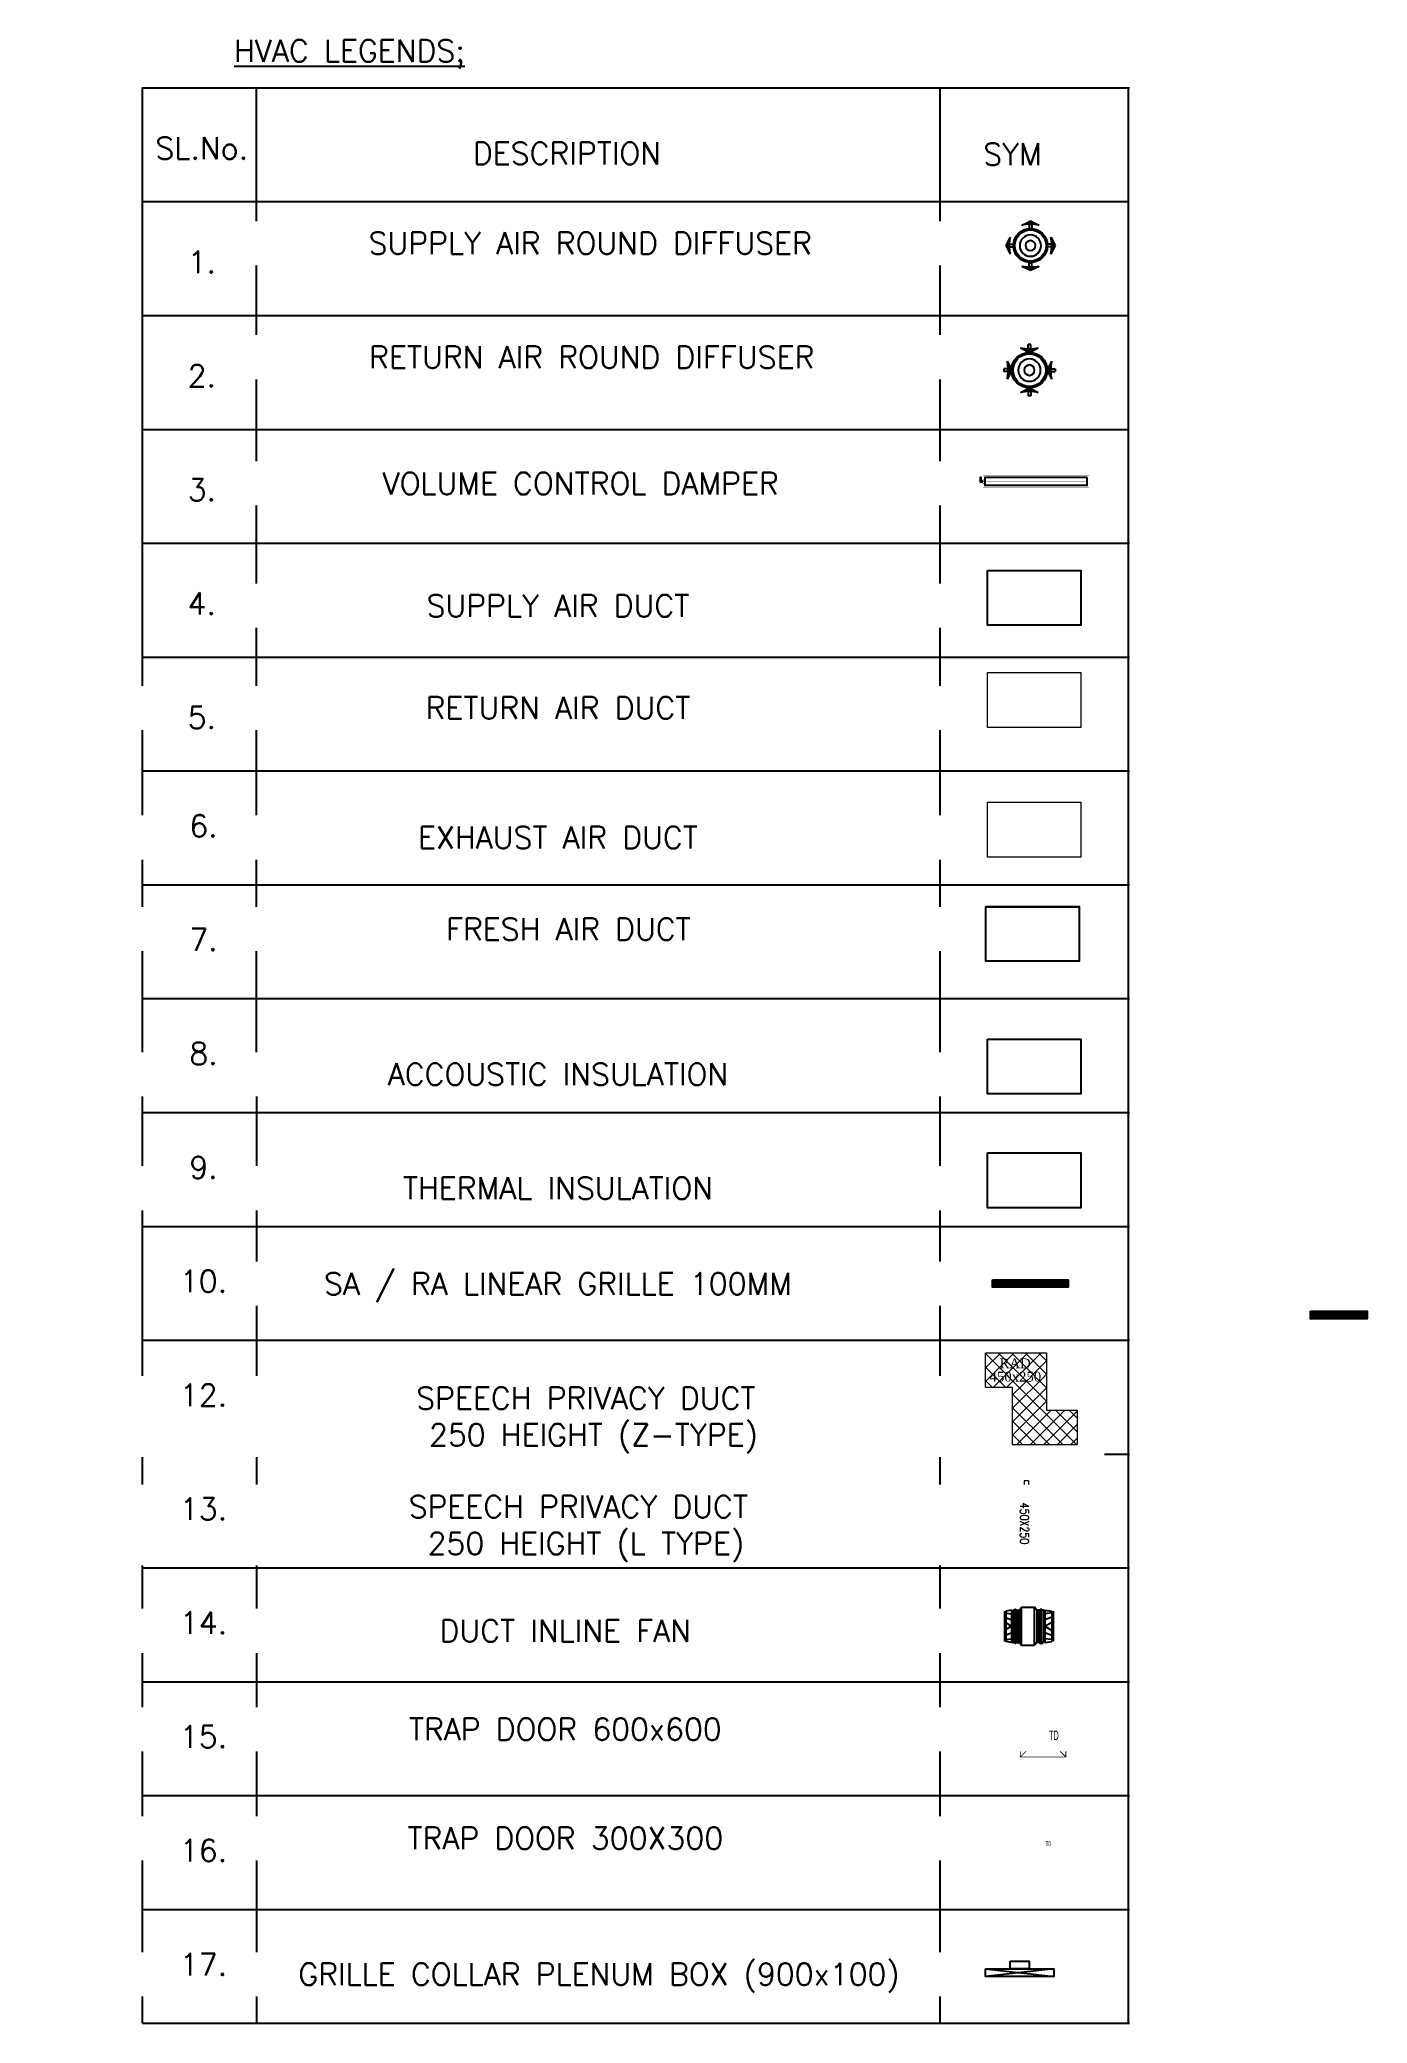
# Model space of a CAD drawing. Header units: millimetres. Extents: x -81374 to 485233, y -39075 to 157313.
# Drawn here: x 121354 to 138837, y 75824 to 101958 of the extents above; entities that cross this region are included whole.
import ezdxf
from ezdxf.enums import TextEntityAlignment as Align

# ---------------------------------------------------------------- set-up
doc = ezdxf.new("R2010")
doc.units = ezdxf.units.MM
for name, color, linetype in [('M HVAC EXHAUST FAN', 3, 'Continuous'), ('M HVAC ROUND RETURN DIFF', 6, 'Continuous'), ('M HVAC ROUND SUPPLY DIFF', 5, 'Continuous'), ('M HVAC-Volume Control Damper', 3, 'Continuous'), ('M-HVAC ELLIPTICAL DUCT', 6, 'Continuous'), ('M-HVAC-GRILLE', 30, 'Continuous'), ('M-HVAC-SUPPLY AIR DUCT', 4, 'Continuous'), ('M-HVAC-TEXT', 7, 'Continuous')]:
    doc.layers.add(name, color=color, linetype=linetype)
for name, color, linetype, lineweight in [('M HVAC TRAP DOOR', 7, 'Continuous', 5), ('M-HVAC PLENUM BOX', 5, 'Continuous', 18), ('M-HVAC-EXHAUST AIR DUCT', 22, 'Continuous', 9), ('M-HVAC-RETURN AIR DUCT', 1, 'Continuous', 5)]:
    doc.layers.add(name, color=color, linetype=linetype, lineweight=lineweight)
doc.styles.add('AC1', font='romand.shx', dxfattribs={"width": 0.8})
doc.styles.add('Arial', font='arial.ttf', dxfattribs={"height": 3})
doc.styles.add('R', font='romans.shx')
doc.styles.add('RA', font='romantic.ttf')

msp = doc.modelspace()

# ---------------------------------------------------------------- texts
at = {"layer": 'M-HVAC-TEXT', "color": 7, "style": 'R'}
for s, height, p in [('%%UHVAC LEGENDS;', 290.461, (125433.5, 101812.7)), ('SL.No.', 290.46, (123489.1, 100528.6)), ('DESCRIPTION', 290.461, (128298.5, 100460.5)), ('SYM', 290.46, (134165.1, 100449)), ('1.', 290.46, (123489.1, 99028.6)), ('2.', 290.46, (123489.1, 97528.6)), ('3.', 290.46, (123489.1, 96028.6)), ('4.', 290.46, (123489.1, 94528.6)), ('5.', 290.46, (123489.1, 93028.6)), ('6.', 290.46, (123511.3, 91601)), ('7.', 290.46, (123511.3, 90101)), ('8.', 290.46, (123511.3, 88601)), ('9.', 290.46, (123511.3, 87101)), ('10.', 290.46, (123511.3, 85601)), ('12.', 290.46, (123511.3, 84101)), ('13.', 290.46, (123511.3, 82601)), ('14.', 290.46, (123511.3, 81101)), ('15.', 290.46, (123511.3, 79601)), ('16.', 290.46, (123511.3, 78101)), ('17.', 290.46, (123511.3, 76601))]:
    msp.add_text(s, height=height, dxfattribs=at).set_placement(p, align=Align.MIDDLE_CENTER)

# ---------------------------------------------------------------- blocks, each defined once
blk = doc.blocks.new('*U35')
at = {"layer": 'M HVAC-Volume Control Damper'}
for points in [[(-25, -5), (-25, 5), (-50, 5), (-50, 50), (-60, 50), (-60, -5), (-25, -5)], [(1349, 50), (0, 50), (0, -50), (1349, -50)]]:
    blk.add_lwpolyline(points, close=True, dxfattribs=at)
at = {"layer": 'M HVAC-Volume Control Damper', "const_width": 5}
for points in [[(1349, -75), (1349, -75), (-25, -75), (0, -75), (0, 75), (-25, 75), (0, 75), (1349, 75), (1374, 75), (1349, 75), (1349, -75), (1374, -75), (1349, -75)], [(1349, 0), (0, 0)]]:
    blk.add_lwpolyline(points, dxfattribs=at)
blk.add_lwpolyline([(0, -25), (0, 25), (-25, 25), (-25, -25)], close=True, dxfattribs=at)
blk = doc.blocks.new('RSAD')
at = {"layer": 'M HVAC ROUND RETURN DIFF'}
for points in [[(150, 375, -0.106319), (-150, 375), (0, 300)], [(-298, 0), (-373, 150, -0.106319), (-373, -150)], [(298, 0), (373, 150, 0.106319), (373, -150)], [(150, -375, 0.106319), (-150, -375), (0, -300)]]:
    blk.add_hatch(color=6, dxfattribs=at).paths.add_polyline_path(points)
at = {"layer": 'M HVAC ROUND RETURN DIFF', "color": 6}
for p, q in [((-150, 375), (0, 300)), ((-23, 359), (-23, 434)), ((24, 434), (-23, 434)), ((0, 300), (150, 375)), ((24, 359), (24, 434)), ((-357, 24), (-432, 24)), ((-432, 24), (-432, -24)), ((-373, 150), (-298, 0)), ((-298, 0), (-373, -150)), ((373, 150), (298, 0)), ((298, 0), (373, -150)), ((357, 24), (432, 24)), ((432, 24), (432, -24)), ((-357, -24), (-432, -24)), ((-150, -375), (0, -300)), ((0, -300), (150, -375)), ((357, -24), (432, -24)), ((-23, -359), (-23, -434)), ((24, -434), (-23, -434)), ((24, -359), (24, -434))]:
    blk.add_line(p, q, dxfattribs=at)
at = {"layer": 'M HVAC ROUND RETURN DIFF', "color": 6, "const_width": 25}
blk.add_lwpolyline([(-288, 0, -0.414214), (-288, 0, 2.414214), (0, 288, 0.414214), (-288, 0, 0.155814)], format="xyb", dxfattribs=at)
at = {"layer": 'M HVAC ROUND RETURN DIFF', "color": 6}
for radius in [300, 275]:
    blk.add_circle((0, 0), radius, dxfattribs=at)
for centre, radius, start, end in [((0, 1072), 713, 257.8624, 282.1376), ((-1070, 0), 713, 347.8624, 12.1376), ((0, 0), 188, 90, 180), ((0, 0), 188, 180, 90), ((0, 0), 87.5, 90, 180), ((0, 0), 87.5, 180, 90), ((1070, 0), 713, 167.8624, 192.1376), ((0, -1072), 713, 77.8624, 102.1376)]:
    blk.add_arc(centre, radius, start, end, dxfattribs=at)
blk = doc.blocks.new('RRAD')
at = {"layer": 'M HVAC ROUND SUPPLY DIFF'}
for points in [[(-2, 337), (-119, 279, -0.106319), (116, 279)], [(-341, -3), (-283, 114, 0.106319), (-283, -121)], [(337, -3), (279, 114, -0.106319), (279, -121)], [(-2, -343), (-119, -285, 0.106319), (116, -285)]]:
    blk.add_hatch(color=8, dxfattribs=at).paths.add_polyline_path(points)
for p, q in [((-119, 279), (-2, 337)), ((-20, 291), (-20, 233)), ((-2, 337), (116, 279)), ((17, 291), (17, 233)), ((-283, 114), (-341, -3)), ((-295, 15), (-237, 15)), ((-237, 15), (-237, -22)), ((-20, 233), (17, 233)), ((291, 15), (233, 15)), ((233, 15), (233, -22)), ((279, 114), (337, -3)), ((-341, -3), (-283, -121)), ((-295, -22), (-237, -22)), ((-20, -297), (-20, -239)), ((-20, -239), (17, -239)), ((17, -297), (17, -239)), ((291, -22), (233, -22)), ((337, -3), (279, -121)), ((-119, -285), (-2, -343)), ((-2, -343), (116, -285))]:
    blk.add_line(p, q, dxfattribs=at)
at = {"layer": 'M HVAC ROUND SUPPLY DIFF', "const_width": 19.6}
blk.add_lwpolyline([(-227, -3, -0.414214), (-227, -3, 2.414214), (-2, 222, 0.414214), (-227, -3, 0.155814)], format="xyb", dxfattribs=at)
at = {"layer": 'M HVAC ROUND SUPPLY DIFF'}
for radius in [235, 215]:
    blk.add_circle((-2, -3), radius, dxfattribs=at)
for centre, start, end in [((-2, -267), 77.8624, 102.1376), ((263, -3), 167.8624, 192.1376), ((-267, -3), 347.8624, 12.1376), ((-2, 261), 257.8624, 282.1376)]:
    blk.add_arc(centre, 558, start, end, dxfattribs=at)
at = {"layer": 'M HVAC ROUND SUPPLY DIFF', "color": 8}
for radius, start, end in [(147, 180, 90), (147, 90, 180), (68.5, 180, 90), (68.5, 90, 180)]:
    blk.add_arc((-2, -3), radius, start, end, dxfattribs=at)
blk = doc.blocks.new('RTERTERT')
at = {"layer": 'M-HVAC-RETURN AIR DUCT'}
h = blk.add_hatch(dxfattribs=at)
h.set_pattern_fill('ANSI37', color=42, scale=1000, style=0)
h.set_pattern_definition([(45, (1346238.96, 2803273.42), (-88.3883476, 88.3883476), []), (135, (1346238.96, 2803273.42), (-88.3883476, -88.3883476), [])])
h.paths.add_polyline_path([(236446, 222118), (237198, 222118), (237198, 222919), (236748, 222919), (236748, 222568), (235996, 222568), (235996, 221718), (236446, 221718)])
h.paths.add_polyline_path([(236964, 222763), (236964, 222299), (237156, 222299), (237156, 222763)], flags=24)
h.paths.add_polyline_path([(236785, 222893), (236785, 222164), (236984, 222164), (236984, 222893)], flags=24)
for p, q in [((236748, 222919, -3), (237198, 222919, -3)), ((236748, 222919, -3), (236748, 222568, -3)), ((237198, 222919, -3), (237198, 222118, -3)), ((236748, 222568, -3), (235996, 222568, -3)), ((235996, 222568, -3), (235996, 221718, -3)), ((237198, 222118, -3), (236446, 222118, -3)), ((236446, 222118, -3), (236446, 221718, -3)), ((236446, 221718, -3), (235996, 221718, -3))]:
    blk.add_line(p, q, dxfattribs=at)
at = {"layer": 'M-HVAC-RETURN AIR DUCT', "color": 7, "style": 'RA'}
for s, p in [('450x250', (236885, 222528, 3)), ('RAD', (237060, 222531, 3))]:
    blk.add_text(s, height=128, rotation=270, dxfattribs=at).set_placement(p, align=Align.MIDDLE)
blk = doc.blocks.new('HGFDR')
at = {"layer": 'M-HVAC-RETURN AIR DUCT', "linetype": 'Continuous'}
h = blk.add_hatch(dxfattribs=at)
h.set_pattern_fill('ANSI37', color=42, scale=546.2354, angle=270, style=0)
h.set_pattern_definition([(315, (0, 0), (48.281, 48.281), []), (45, (0, 0), (-48.281, 48.281), [])])
h.paths.add_polyline_path([(403, 197), (197, 197), (-174, -174), (403, -174)])
h.paths.add_polyline_path([(197, 483), (-174, 483), (-174, -174), (197, 197)])
h.paths.add_polyline_path([(-82, 484), (-82, -157), (90, -157), (90, 484)], flags=9)
at = {"layer": 'M-HVAC-RETURN AIR DUCT'}
for p, q in [((-56, 642), (28, 562)), ((-2, 642), (-56, 642)), ((-2, 759), (-2, 642)), ((58, 759), (-2, 759)), ((112, 642), (28, 562)), ((58, 759), (58, 642)), ((58, 642), (112, 642)), ((-185, -185), (-185, 483)), ((208, 208), (208, 483)), ((208, 208), (-185, -185)), ((403, 208), (208, 208)), ((403, -185), (-185, -185))]:
    blk.add_line(p, q, dxfattribs=at)
at = {"layer": 'M-HVAC-RETURN AIR DUCT', "color": 8, "linetype": 'Continuous'}
for p, q in [((-174, -174), (-174, 483)), ((197, 197), (197, 483)), ((403, 197), (197, 197)), ((403, -174), (-174, -174))]:
    blk.add_line(p, q, dxfattribs=at)
at = {"layer": 'M-HVAC-RETURN AIR DUCT', "const_width": 5}
blk.add_lwpolyline([(-212, 505), (234, 505), (234, 483), (-212, 483), (-212, 505)], dxfattribs=at)
at = {"layer": 'M-HVAC-RETURN AIR DUCT'}
blk.add_lwpolyline([(234, 483), (234, 505), (-212, 505), (-212, 483)], close=True, dxfattribs=at)
at = {"layer": 'M-HVAC-RETURN AIR DUCT', "const_width": 5}
blk.add_lwpolyline([(425, 234), (403, 234), (403, -212), (425, -212)], close=True, dxfattribs=at)
at = {"layer": 'M-HVAC-RETURN AIR DUCT', "color": 7, "lineweight": 9, "style": 'AC1', "width": 0.8}
blk.add_text('450X250', height=114.4, rotation=270, dxfattribs=at).set_placement((-53, 469, 0))
blk = doc.blocks.new('AC-INLINE FAN')
at = {"layer": 'M HVAC EXHAUST FAN', "color": 30, "ltscale": 250}
for p, q in [((-138, 28), (-138, 253)), ((-128, 28), (-128, 253)), ((-43, 260), (-17, 260)), ((-17, 260), (0, 281)), ((-17, 22), (-17, 260)), ((0, 281), (0, 0)), ((96, 281), (0, 281)), ((112, 260), (96, 281)), ((96, 281), (96, 0)), ((112, 22), (112, 260)), ((139, 260), (112, 260)), ((214, 28), (214, 253)), ((224, 28), (224, 253)), ((-43, 22), (-17, 22)), ((-17, 22), (0, 0)), ((96, 0), (0, 0)), ((112, 22), (96, 0)), ((139, 22), (112, 22))]:
    blk.add_line(p, q, dxfattribs=at)
at = {"layer": 'M HVAC EXHAUST FAN', "color": 6, "ltscale": 250}
for p, q in [((-133, 28), (-133, 253)), ((-75, 260), (-71, 255)), ((-75, 22), (-75, 260)), ((-71, 255), (-66, 260)), ((-71, 27), (-71, 255)), ((-47, 15), (-47, 266)), ((143, 15), (143, 266)), ((167, 255), (162, 260)), ((171, 260), (167, 255)), ((167, 27), (167, 255)), ((171, 22), (171, 260)), ((219, 28), (219, 253)), ((-75, 22), (-71, 27)), ((-71, 27), (-66, 22)), ((167, 27), (162, 22)), ((171, 22), (167, 27))]:
    blk.add_line(p, q, dxfattribs=at)
at = {"layer": 'M HVAC EXHAUST FAN', "ltscale": 250}
for p, q in [((-75, 260), (-128, 253)), ((-128, 240), (-75, 233)), ((-128, 208), (-75, 190)), ((-75, 141), (-128, 171)), ((-66, 260), (-51, 260)), ((-66, 22), (-66, 260)), ((162, 260), (147, 260)), ((162, 22), (162, 260)), ((171, 260), (214, 253)), ((214, 238), (171, 233)), ((214, 204), (171, 190)), ((171, 141), (214, 165)), ((-75, 141), (-128, 110)), ((-128, 74), (-75, 92)), ((-128, 42), (-75, 48)), ((-75, 22), (-128, 28)), ((-66, 22), (-51, 22)), ((162, 22), (147, 22)), ((171, 141), (214, 116)), ((214, 77), (171, 92)), ((214, 43), (171, 48)), ((171, 22), (214, 28))]:
    blk.add_line(p, q, dxfattribs=at)
at = {"layer": 'M HVAC EXHAUST FAN', "color": 4, "ltscale": 250}
for p, q in [((-51, 266), (-43, 266)), ((-51, 266), (-51, 15)), ((-43, 15), (-43, 266)), ((-37, 260), (-23, 260)), ((-37, 22), (-37, 260)), ((-23, 22), (-23, 260)), ((132, 260), (119, 260)), ((119, 22), (119, 260)), ((132, 22), (132, 260)), ((147, 266), (139, 266)), ((139, 15), (139, 266)), ((147, 266), (147, 15)), ((-51, 15), (-43, 15)), ((-37, 78), (-23, 78)), ((-37, 76), (-23, 76)), ((-37, 22), (-23, 22)), ((132, 78), (119, 78)), ((132, 76), (119, 76)), ((132, 22), (119, 22)), ((147, 15), (139, 15))]:
    blk.add_line(p, q, dxfattribs=at)
at = {"layer": 'M HVAC EXHAUST FAN', "color": 2, "ltscale": 250}
blk.add_circle((-48, 262), 10, dxfattribs=at)
blk = doc.blocks.new('JHGHGHVNV')
at = {"layer": 'M HVAC TRAP DOOR', "const_width": 10}
blk.add_lwpolyline([(54400, 8796), (55000, 8796), (55000, 9396), (54400, 9396)], close=True, dxfattribs=at)
for points in [[(55000, 9396), (54400, 8796)], [(54400, 9396), (55000, 8796)]]:
    blk.add_lwpolyline(points, dxfattribs=at)
at = {"layer": 'M-HVAC-TEXT', "color": 240, "insert": (54843, 9144), "char_height": 125, "width": 6679.89, "attachment_point": 2, "style": 'Arial'}
blk.add_mtext('{\\W0.5;TD}', dxfattribs=at)
blk = doc.blocks.new('900x100')
at = {"layer": 'M-HVAC-SUPPLY AIR DUCT'}
for p, q in [((593234, 180160), (592334, 180060)), ((592334, 180160), (593234, 180060))]:
    blk.add_line(p, q, dxfattribs=at)
for points in [[(592334, 180160), (593234, 180160), (593234, 180060), (592334, 180060)], [(592659, 180260), (592909, 180260), (592909, 180160), (592659, 180160)]]:
    blk.add_lwpolyline(points, close=True, dxfattribs=at)

# ---------------------------------------------------------------- linework, layer by layer
at = {"layer": 'M-HVAC ELLIPTICAL DUCT', "linetype": 'Continuous'}
for p, q in [((138086.9, 85106.6), (138836.9, 85206.6)), ((138836.9, 85106.6), (138086.9, 85206.6))]:
    msp.add_line(p, q, dxfattribs=at)
msp.add_lwpolyline([(138086.9, 85206.6), (138836.9, 85206.6), (138836.9, 85106.6), (138086.9, 85106.6)], close=True, dxfattribs=at)
at = {"layer": 'M-HVAC-GRILLE', "color": 183}
for p, q in [((138836.9, 85181.6), (138086.9, 85181.6)), ((138836.9, 85156.6), (138086.9, 85156.6)), ((138836.9, 85131.6), (138086.9, 85131.6))]:
    msp.add_line(p, q, dxfattribs=at)
at = {"layer": 'M-HVAC-GRILLE'}
msp.add_lwpolyline([(138086.9, 85206.6), (138836.9, 85206.6), (138836.9, 85106.6), (138086.9, 85106.6)], close=True, dxfattribs=at)
at = {"layer": 'M-HVAC-SUPPLY AIR DUCT', "color": 7}
for p, q in [((122706.4, 101324.3), (135706.4, 101324.3)), ((124206.4, 101324.3), (124209.3, 75824.3)), ((133206.4, 101324.3), (133206.4, 75824.3)), ((122706.4, 99824.3), (135689, 99824.3)), ((122706.4, 98324.3), (135689, 98324.3)), ((122706.4, 96824.3), (135689, 96824.3)), ((122706.4, 95324.3), (135706.4, 95324.3)), ((122706.4, 93824.3), (135706.4, 93824.3)), ((122706.4, 92324.3), (135706.4, 92324.3)), ((122706.4, 90824.3), (135706.4, 90824.3)), ((122706.4, 89324.3), (135706.4, 89324.3)), ((122706.4, 87824.3), (135706.4, 87824.3)), ((122706.4, 86324.3), (135706.4, 86324.3)), ((122706.4, 84824.3), (135706.4, 84824.3)), ((122706.4, 83324.3), (135706.4, 83324.3)), ((122706.4, 81824.3), (135706.4, 81824.3)), ((122706.4, 80324.3), (135706.4, 80324.3)), ((122706.4, 78824.3), (135706.4, 78824.3)), ((122706.4, 77324.3), (135706.4, 77324.3)), ((122706.4, 75824.3), (135706.4, 75824.3))]:
    msp.add_line(p, q, dxfattribs=at)

# ---------------------------------------------------------------- block references
at = {"layer": 'M HVAC TRAP DOOR'}
msp.add_blockref('JHGHGHVNV', (79866.9, 70536.7), dxfattribs=at)
at = {"layer": 'M HVAC TRAP DOOR', "xscale": 0.5, "yscale": 0.5, "zscale": 0.5}
msp.add_blockref('JHGHGHVNV', (107216.9, 73649.2), dxfattribs=at)
at = {"layer": 'M-HVAC-RETURN AIR DUCT', "linetype": 'Continuous'}
msp.add_blockref('HGFDR', (134319, 82214.5), dxfattribs=at)

msp.set_redraw_order([(e.dxf.handle, doc.entitydb.next_handle()) for e in msp.query("TEXT MTEXT ATTDEF DIMENSION ARC_DIMENSION")])  # texts and dimensions are drawn at this point

# ---------------------------------------------------------------- next in the draw order: texts
at = {"layer": 'M-HVAC-TEXT', "color": 7, "char_height": 290.461, "width": 13359.771, "attachment_point": 2, "style": 'R', "bg_fill": 2}
for s, insert in [('SUPPLY AIR ROUND DIFFUSER ', (128604.6, 99420.8)), ('RETURN AIR ROUND DIFFUSER ', (128625.1, 97920.8)), ('VOLUME CONTROL DAMPER', (128479.1, 96257.2)), ('SUPPLY AIR DUCT', (128179.6, 94646)), ('SA / RA LINEAR GRILLE 100MM', (128179.6, 85713.9))]:
    msp.add_mtext(s, dxfattribs=dict(at, insert=insert))

# ---------------------------------------------------------------- next in the draw order: linework, layer by layer
at = {"layer": 'M-HVAC-GRILLE', "color": 183}
for p, q in [((134899.5, 85596.4), (133899.5, 85596.4)), ((134899.5, 85571.4), (133899.5, 85571.4)), ((134899.5, 85546.4), (133899.5, 85546.4))]:
    msp.add_line(p, q, dxfattribs=at)
at = {"layer": 'M-HVAC-GRILLE'}
msp.add_lwpolyline([(133899.5, 85621.4), (134899.5, 85621.4), (134899.5, 85521.4), (133899.5, 85521.4)], close=True, dxfattribs=at)
at = {"layer": 'M-HVAC-SUPPLY AIR DUCT', "color": 7}
msp.add_lwpolyline([(122706.4, 75824.3), (122706.4, 101324.3), (135689, 101324.3), (135689, 75824.3)], dxfattribs=at)
at = {"layer": 'M-HVAC-SUPPLY AIR DUCT'}
msp.add_lwpolyline([(133834.2, 94965.6), (135062.4, 94965.6), (135062.4, 94242.5), (133834.2, 94242.5)], close=True, dxfattribs=at)

# ---------------------------------------------------------------- next in the draw order: block references
at = {"layer": 'M HVAC ROUND RETURN DIFF', "xscale": 0.7822869615629315, "yscale": 0.7822869615629315, "zscale": 0.7822869615629315}
msp.add_blockref('RSAD', (134387.4, 97604), dxfattribs=at)
at = {"layer": 'M HVAC ROUND SUPPLY DIFF', "xscale": 0.9574468079954386, "yscale": 0.9574468079954386, "zscale": 0.9574468079954386}
msp.add_blockref('RRAD', (134402.9, 99248, -40), dxfattribs=at)
at = {"layer": 'M HVAC-Volume Control Damper', "linetype": 'Continuous'}
msp.add_blockref('*U35', (133800, 96138), dxfattribs=at)

# ---------------------------------------------------------------- next in the draw order: texts
at = {"layer": 'M-HVAC-TEXT', "color": 7, "char_height": 290.461, "width": 13359.771, "attachment_point": 2, "style": 'R', "bg_fill": 2}
for s, insert in [('RETURN AIR DUCT', (128179.6, 93299.9)), ('EXHAUST AIR DUCT', (128179.6, 91592)), ('FRESH AIR DUCT', (128316.8, 90385.9)), ('ACCOUSTIC INSULATION', (128179.6, 88472.4)), ('THERMAL INSULATION', (128179.6, 86972.4)), ('SPEECH PRIVACY DUCT\\P 250 HEIGHT (Z-TYPE)', (128547.2, 84206)), ('SPEECH PRIVACY DUCT\\P 250 HEIGHT (L TYPE)', (128447.6, 82776.2)), ('DUCT INLINE FAN', (128276.1, 81140.1)), ('TRAP DOOR 600x600', (128276.1, 79843.3)), ('TRAP DOOR 300X300', (128276.1, 78407.7)), ('GRILLE COLLAR PLENUM BOX (900x100)', (128720.3, 76616.6))]:
    msp.add_mtext(s, dxfattribs=dict(at, insert=insert))

# ---------------------------------------------------------------- next in the draw order: linework, layer by layer
at = {"layer": 'M-HVAC ELLIPTICAL DUCT', "color": 4}
msp.add_lwpolyline([(133812.9, 90539.1), (135041.1, 90539.1), (135041.1, 89816), (133812.9, 89816)], close=True, dxfattribs=at)
at = {"layer": 'M-HVAC-EXHAUST AIR DUCT', "ltscale": 5}
msp.add_lwpolyline([(133834.2, 91911.7), (135062.4, 91911.7), (135062.4, 91188.6), (133834.2, 91188.6)], close=True, dxfattribs=at)
at = {"layer": 'M-HVAC-RETURN AIR DUCT'}
msp.add_lwpolyline([(133834.2, 93619.6), (135062.4, 93619.6), (135062.4, 92896.4), (133834.2, 92896.4)], close=True, dxfattribs=at)
at = {"layer": 'M-HVAC-SUPPLY AIR DUCT'}
for points in [[(133834.2, 88792), (135062.4, 88792), (135062.4, 88068.9), (133834.2, 88068.9)], [(133834.2, 87292), (135062.4, 87292), (135062.4, 86568.9), (133834.2, 86568.9)]]:
    msp.add_lwpolyline(points, close=True, dxfattribs=at)

# ---------------------------------------------------------------- next in the draw order: block references
at = {"layer": 'M HVAC EXHAUST FAN', "xscale": 1.777777777984738, "yscale": 1.777777777984738, "zscale": 1.777777777984738, "rotation": 180}
msp.add_blockref('AC-INLINE FAN', (134455.6, 81305.7), dxfattribs=at)
at = {"layer": 'M-HVAC PLENUM BOX'}
msp.add_blockref('900x100', (-458525.3, -103617.4), dxfattribs=at)
at = {"layer": 'M-HVAC-RETURN AIR DUCT', "xscale": 1.004886462818831, "yscale": 1.004886462818831, "zscale": 1.004886462818831, "rotation": 90}
msp.add_blockref('RTERTERT', (357817.8, -153698.3, 3.1), dxfattribs=at)

doc.saveas('drawing.dxf')
